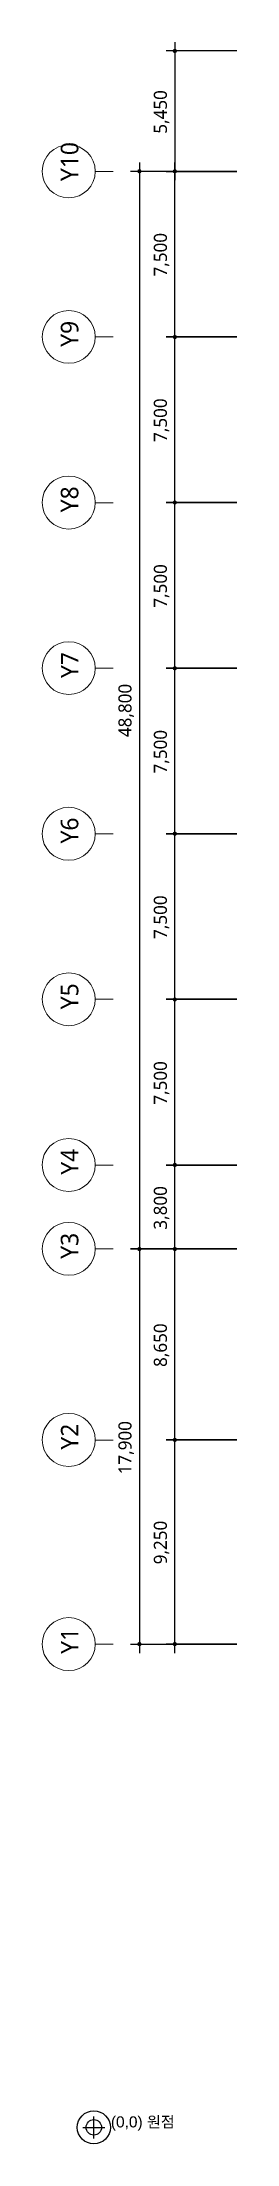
# Model space of a CAD drawing. Header units: millimetres. Extents: x -4005 to 126991, y -1911 to 106703.
# Drawn here: x -4005 to 4799, y -1911 to 93283 of the extents above; entities that cross this region are included whole.
import ezdxf

# ---------------------------------------------------------------- set-up
doc = ezdxf.new("R2010")
doc.units = ezdxf.units.MM
for name, color, linetype in [('PDF_문자', 7, 'Continuous'), ('PDF_솔리드 채우기', 7, 'Continuous'), ('PDF_형상', 7, 'Continuous')]:
    doc.layers.add(name, color=color, linetype=linetype)
doc.styles.add('PDF 맑은 고딕', font='malgun.ttf')
doc.styles.get("Standard").update_dxf_attribs({"font": 'arial.ttf'})

msp = doc.modelspace()

# ---------------------------------------------------------------- texts
at = {"color": 1}
msp.add_text('(0,0) 원점', height=500, dxfattribs=at).set_placement((-897, -1161))
at = {"layer": 'PDF_문자', "attachment_point": 4, "rotation": 90, "style": 'PDF 맑은 고딕'}
for s, insert, char_height in [('5,450', (1394, 89132), 592.2), ('Y10', (-2759, 86987), 793.3), ('7,500', (1394, 82665), 592.2), ('Y9', (-2759, 79478), 793.3), ('7,500', (1394, 75172), 592.2), ('Y8', (-2759, 71985), 793.3), ('7,500', (1394, 67664), 592.2), ('Y7', (-2759, 64478), 793.3), ('48,800', (-207, 61804), 592.2), ('7,500', (1394, 60157), 592.2), ('Y6', (-2759, 56985), 793.3), ('7,500', (1394, 52663), 592.2), ('Y5', (-2759, 49477), 793.3), ('7,500', (1394, 45156), 592.2), ('Y4', (-2759, 41984), 793.3), ('3,800', (1394, 39497), 592.2), ('Y3', (-2759, 38177), 793.3), ('8,650', (1394, 33280), 592.2), ('Y2', (-2759, 29534), 793.3), ('17,900', (-207, 28415), 592.2), ('9,250', (1394, 24341), 592.2), ('Y1', (-2759, 20284), 793.3)]:
    msp.add_mtext(s, dxfattribs=dict(at, insert=insert, char_height=char_height))

# ---------------------------------------------------------------- linework, layer by layer
at = {"color": 1}
for p, q in [((-1667, -1661), (-1667, -661)), ((-2167, -1161), (-1167, -1161))]:
    msp.add_line(p, q, dxfattribs=at)
for radius in [750, 350]:
    msp.add_circle((-1667, -1161), radius, dxfattribs=at)
at = {"layer": 'PDF_솔리드 채우기', "transparency": 33554559}
for points in [[(1924, 92956), (1893, 92878), (2002, 92878)], [(1893, 92878), (1924, 92800), (2002, 92878)], [(2002, 92971), (1924, 92956), (2002, 92878)], [(1924, 92800), (2002, 92785), (2002, 92878)], [(2064, 92956), (2002, 92971), (2002, 92878)], [(2095, 92878), (2064, 92956), (2002, 92878)], [(2002, 92785), (2064, 92800), (2002, 92878)], [(2064, 92800), (2095, 92878), (2002, 92878)], [(323, 87500), (292, 87422), (401, 87422)], [(292, 87422), (323, 87360), (401, 87422)], [(401, 87531), (323, 87500), (401, 87422)], [(323, 87360), (401, 87329), (401, 87422)], [(463, 87500), (401, 87531), (401, 87422)], [(494, 87422), (463, 87500), (401, 87422)], [(401, 87329), (463, 87360), (401, 87422)], [(463, 87360), (494, 87422), (401, 87422)], [(1924, 87500), (1893, 87422), (2002, 87422)], [(1924, 87500), (1893, 87422), (2002, 87422)], [(1893, 87422), (1924, 87360), (2002, 87422)], [(1893, 87422), (1924, 87360), (2002, 87422)], [(2002, 87531), (1924, 87500), (2002, 87422)], [(2002, 87531), (1924, 87500), (2002, 87422)], [(1924, 87360), (2002, 87329), (2002, 87422)], [(1924, 87360), (2002, 87329), (2002, 87422)], [(2064, 87500), (2002, 87531), (2002, 87422)], [(2064, 87500), (2002, 87531), (2002, 87422)], [(2095, 87422), (2064, 87500), (2002, 87422)], [(2095, 87422), (2064, 87500), (2002, 87422)], [(2002, 87329), (2064, 87360), (2002, 87422)], [(2064, 87360), (2095, 87422), (2002, 87422)], [(2002, 87329), (2064, 87360), (2002, 87422)], [(2064, 87360), (2095, 87422), (2002, 87422)], [(1924, 79991), (1893, 79929), (2002, 79929)], [(1924, 79991), (1893, 79929), (2002, 79929)], [(2002, 80023), (1924, 79991), (2002, 79929)], [(2002, 80023), (1924, 79991), (2002, 79929)], [(2064, 79991), (2002, 80023), (2002, 79929)], [(2064, 79991), (2002, 80023), (2002, 79929)], [(2095, 79929), (2064, 79991), (2002, 79929)], [(2095, 79929), (2064, 79991), (2002, 79929)], [(1893, 79929), (1924, 79852), (2002, 79929)], [(1893, 79929), (1924, 79852), (2002, 79929)], [(1924, 79852), (2002, 79820), (2002, 79929)], [(1924, 79852), (2002, 79820), (2002, 79929)], [(2002, 79820), (2064, 79852), (2002, 79929)], [(2064, 79852), (2095, 79929), (2002, 79929)], [(2002, 79820), (2064, 79852), (2002, 79929)], [(2064, 79852), (2095, 79929), (2002, 79929)], [(1924, 72499), (1893, 72421), (2002, 72421)], [(1924, 72499), (1893, 72421), (2002, 72421)], [(1893, 72421), (1924, 72359), (2002, 72421)], [(1893, 72421), (1924, 72359), (2002, 72421)], [(2002, 72530), (1924, 72499), (2002, 72421)], [(2002, 72530), (1924, 72499), (2002, 72421)], [(1924, 72359), (2002, 72328), (2002, 72421)], [(1924, 72359), (2002, 72328), (2002, 72421)], [(2064, 72499), (2002, 72530), (2002, 72421)], [(2064, 72499), (2002, 72530), (2002, 72421)], [(2095, 72421), (2064, 72499), (2002, 72421)], [(2095, 72421), (2064, 72499), (2002, 72421)], [(2002, 72328), (2064, 72359), (2002, 72421)], [(2064, 72359), (2095, 72421), (2002, 72421)], [(2002, 72328), (2064, 72359), (2002, 72421)], [(2064, 72359), (2095, 72421), (2002, 72421)], [(1924, 64991), (1893, 64929), (2002, 64929)], [(1924, 64991), (1893, 64929), (2002, 64929)], [(1893, 64929), (1924, 64851), (2002, 64929)], [(1893, 64929), (1924, 64851), (2002, 64929)], [(2002, 65022), (1924, 64991), (2002, 64929)], [(2002, 65022), (1924, 64991), (2002, 64929)], [(1924, 64851), (2002, 64820), (2002, 64929)], [(1924, 64851), (2002, 64820), (2002, 64929)], [(2064, 64991), (2002, 65022), (2002, 64929)], [(2064, 64991), (2002, 65022), (2002, 64929)], [(2095, 64929), (2064, 64991), (2002, 64929)], [(2095, 64929), (2064, 64991), (2002, 64929)], [(2002, 64820), (2064, 64851), (2002, 64929)], [(2064, 64851), (2095, 64929), (2002, 64929)], [(2002, 64820), (2064, 64851), (2002, 64929)], [(2064, 64851), (2095, 64929), (2002, 64929)], [(1924, 57498), (1893, 57421), (2002, 57421)], [(1924, 57498), (1893, 57421), (2002, 57421)], [(1893, 57421), (1924, 57358), (2002, 57421)], [(1893, 57421), (1924, 57358), (2002, 57421)], [(2002, 57529), (1924, 57498), (2002, 57421)], [(2002, 57529), (1924, 57498), (2002, 57421)], [(1924, 57358), (2002, 57327), (2002, 57421)], [(1924, 57358), (2002, 57327), (2002, 57421)], [(2064, 57498), (2002, 57529), (2002, 57421)], [(2064, 57498), (2002, 57529), (2002, 57421)], [(2095, 57421), (2064, 57498), (2002, 57421)], [(2095, 57421), (2064, 57498), (2002, 57421)], [(2002, 57327), (2064, 57358), (2002, 57421)], [(2064, 57358), (2095, 57421), (2002, 57421)], [(2002, 57327), (2064, 57358), (2002, 57421)], [(2064, 57358), (2095, 57421), (2002, 57421)], [(1924, 49990), (1893, 49928), (2002, 49928)], [(1924, 49990), (1893, 49928), (2002, 49928)], [(1893, 49928), (1924, 49850), (2002, 49928)], [(1893, 49928), (1924, 49850), (2002, 49928)], [(2002, 50021), (1924, 49990), (2002, 49928)], [(2002, 50021), (1924, 49990), (2002, 49928)], [(1924, 49850), (2002, 49819), (2002, 49928)], [(1924, 49850), (2002, 49819), (2002, 49928)], [(2064, 49990), (2002, 50021), (2002, 49928)], [(2064, 49990), (2002, 50021), (2002, 49928)], [(2095, 49928), (2064, 49990), (2002, 49928)], [(2095, 49928), (2064, 49990), (2002, 49928)], [(2002, 49819), (2064, 49850), (2002, 49928)], [(2064, 49850), (2095, 49928), (2002, 49928)], [(2002, 49819), (2064, 49850), (2002, 49928)], [(2064, 49850), (2095, 49928), (2002, 49928)], [(1924, 42498), (1893, 42420), (2002, 42420)], [(1924, 42498), (1893, 42420), (2002, 42420)], [(1893, 42420), (1924, 42358), (2002, 42420)], [(1893, 42420), (1924, 42358), (2002, 42420)], [(2002, 42529), (1924, 42498), (2002, 42420)], [(2002, 42529), (1924, 42498), (2002, 42420)], [(1924, 42358), (2002, 42327), (2002, 42420)], [(1924, 42358), (2002, 42327), (2002, 42420)], [(2064, 42498), (2002, 42529), (2002, 42420)], [(2064, 42498), (2002, 42529), (2002, 42420)], [(2095, 42420), (2064, 42498), (2002, 42420)], [(2095, 42420), (2064, 42498), (2002, 42420)], [(2002, 42327), (2064, 42358), (2002, 42420)], [(2064, 42358), (2095, 42420), (2002, 42420)], [(2002, 42327), (2064, 42358), (2002, 42420)], [(2064, 42358), (2095, 42420), (2002, 42420)], [(323, 38689), (292, 38627), (401, 38627)], [(323, 38689), (292, 38627), (401, 38627)], [(292, 38627), (323, 38549), (401, 38627)], [(292, 38627), (323, 38549), (401, 38627)], [(401, 38720), (323, 38689), (401, 38627)], [(401, 38720), (323, 38689), (401, 38627)], [(323, 38549), (401, 38518), (401, 38627)], [(323, 38549), (401, 38518), (401, 38627)], [(463, 38689), (401, 38720), (401, 38627)], [(463, 38689), (401, 38720), (401, 38627)], [(494, 38627), (463, 38689), (401, 38627)], [(494, 38627), (463, 38689), (401, 38627)], [(401, 38518), (463, 38549), (401, 38627)], [(463, 38549), (494, 38627), (401, 38627)], [(401, 38518), (463, 38549), (401, 38627)], [(463, 38549), (494, 38627), (401, 38627)], [(1924, 38689), (1893, 38627), (2002, 38627)], [(1924, 38689), (1893, 38627), (2002, 38627)], [(1893, 38627), (1924, 38549), (2002, 38627)], [(1893, 38627), (1924, 38549), (2002, 38627)], [(2002, 38720), (1924, 38689), (2002, 38627)], [(2002, 38720), (1924, 38689), (2002, 38627)], [(1924, 38549), (2002, 38518), (2002, 38627)], [(1924, 38549), (2002, 38518), (2002, 38627)], [(2064, 38689), (2002, 38720), (2002, 38627)], [(2064, 38689), (2002, 38720), (2002, 38627)], [(2095, 38627), (2064, 38689), (2002, 38627)], [(2095, 38627), (2064, 38689), (2002, 38627)], [(2002, 38518), (2064, 38549), (2002, 38627)], [(2064, 38549), (2095, 38627), (2002, 38627)], [(2002, 38518), (2064, 38549), (2002, 38627)], [(2064, 38549), (2095, 38627), (2002, 38627)], [(1924, 30046), (1893, 29969), (2002, 29969)], [(1924, 30046), (1893, 29969), (2002, 29969)], [(1893, 29969), (1924, 29907), (2002, 29969)], [(1893, 29969), (1924, 29907), (2002, 29969)], [(2002, 30078), (1924, 30046), (2002, 29969)], [(2002, 30078), (1924, 30046), (2002, 29969)], [(1924, 29907), (2002, 29875), (2002, 29969)], [(1924, 29907), (2002, 29875), (2002, 29969)], [(2064, 30046), (2002, 30078), (2002, 29969)], [(2064, 30046), (2002, 30078), (2002, 29969)], [(2095, 29969), (2064, 30046), (2002, 29969)], [(2095, 29969), (2064, 30046), (2002, 29969)], [(2002, 29875), (2064, 29907), (2002, 29969)], [(2064, 29907), (2095, 29969), (2002, 29969)], [(2002, 29875), (2064, 29907), (2002, 29969)], [(2064, 29907), (2095, 29969), (2002, 29969)], [(323, 20797), (292, 20720), (401, 20720)], [(292, 20720), (323, 20657), (401, 20720)], [(401, 20828), (323, 20797), (401, 20720)], [(323, 20657), (401, 20626), (401, 20720)], [(463, 20797), (401, 20828), (401, 20720)], [(494, 20720), (463, 20797), (401, 20720)], [(401, 20626), (463, 20657), (401, 20720)], [(463, 20657), (494, 20720), (401, 20720)], [(1924, 20797), (1893, 20720), (2002, 20720)], [(1893, 20720), (1924, 20657), (2002, 20720)], [(2002, 20828), (1924, 20797), (2002, 20720)], [(1924, 20657), (2002, 20626), (2002, 20720)], [(2064, 20797), (2002, 20828), (2002, 20720)], [(2095, 20720), (2064, 20797), (2002, 20720)], [(2002, 20626), (2064, 20657), (2002, 20720)], [(2064, 20657), (2095, 20720), (2002, 20720)]]:
    msp.add_solid(points, dxfattribs=at)
at = {"layer": 'PDF_형상', "lineweight": 25}
for points in [[(4799, 92879), (1597, 92879)], [(2001, 93283), (2001, 87034)], [(400, 87827), (400, 38226)], [(2001, 79526), (2001, 87827)], [(4333, 87423), (-4, 87423)], [(2001, 72034), (2001, 80335)], [(2001, 64526), (2001, 72827)], [(2001, 57034), (2001, 65335)], [(2001, 49526), (2001, 57827)], [(2001, 42034), (2001, 50335)], [(2001, 38226), (2001, 42827)], [(400, 39034), (400, 20319)], [(2001, 29583), (2001, 39034)], [(2001, 20319), (2001, 30376)], [(-4, 20723), (4799, 20723), (1597, 20723)]]:
    msp.add_lwpolyline(points, dxfattribs=at)
at = {"layer": 'PDF_형상', "lineweight": 5}
for points in [[(-1604, 87422), (-796, 87422)], [(-1604, 79929), (-796, 79929)], [(-1604, 72421), (-796, 72421)], [(-1604, 64929), (-796, 64929)], [(-1604, 57421), (-796, 57421)], [(-1604, 49928), (-796, 49928)], [(-1604, 42420), (-796, 42420)], [(-1604, 38627), (-796, 38627)], [(-1604, 29969), (-796, 29969)], [(-1604, 20720), (-796, 20720)]]:
    msp.add_lwpolyline(points, dxfattribs=at)
at = {"layer": 'PDF_형상', "lineweight": 25}
for points in [[(1597, 87423), (4799, 87423)], [(1597, 79930), (4799, 79930)], [(1597, 72423), (4799, 72423)], [(1597, 64930), (4799, 64930)], [(1597, 57423), (4799, 57423)], [(1597, 49930), (4799, 49930)], [(1597, 42423), (4799, 42423)], [(-4, 38630), (4799, 38630), (1597, 38630), (4799, 38630)], [(1597, 29972), (4799, 29972)]]:
    msp.add_lwpolyline(points, close=True, dxfattribs=at)
at = {"layer": 'PDF_형상', "lineweight": 5}
for centre, radius in [((-2804, 87427), 1200), ((-2800, 79929), 1196), ((-2804, 72427), 1200), ((-2800, 64928), 1196), ((-2804, 57426), 1200), ((-2800, 49928), 1196), ((-2804, 42426), 1200), ((-2800, 38627), 1196), ((-2804, 29974), 1200), ((-2804, 20725), 1200)]:
    msp.add_circle(centre, radius, dxfattribs=at)

msp.set_redraw_order([(e.dxf.handle, doc.entitydb.next_handle()) for e in msp.query("TEXT MTEXT ATTDEF DIMENSION ARC_DIMENSION")])  # texts and dimensions are drawn at this point

doc.saveas('drawing.dxf')
